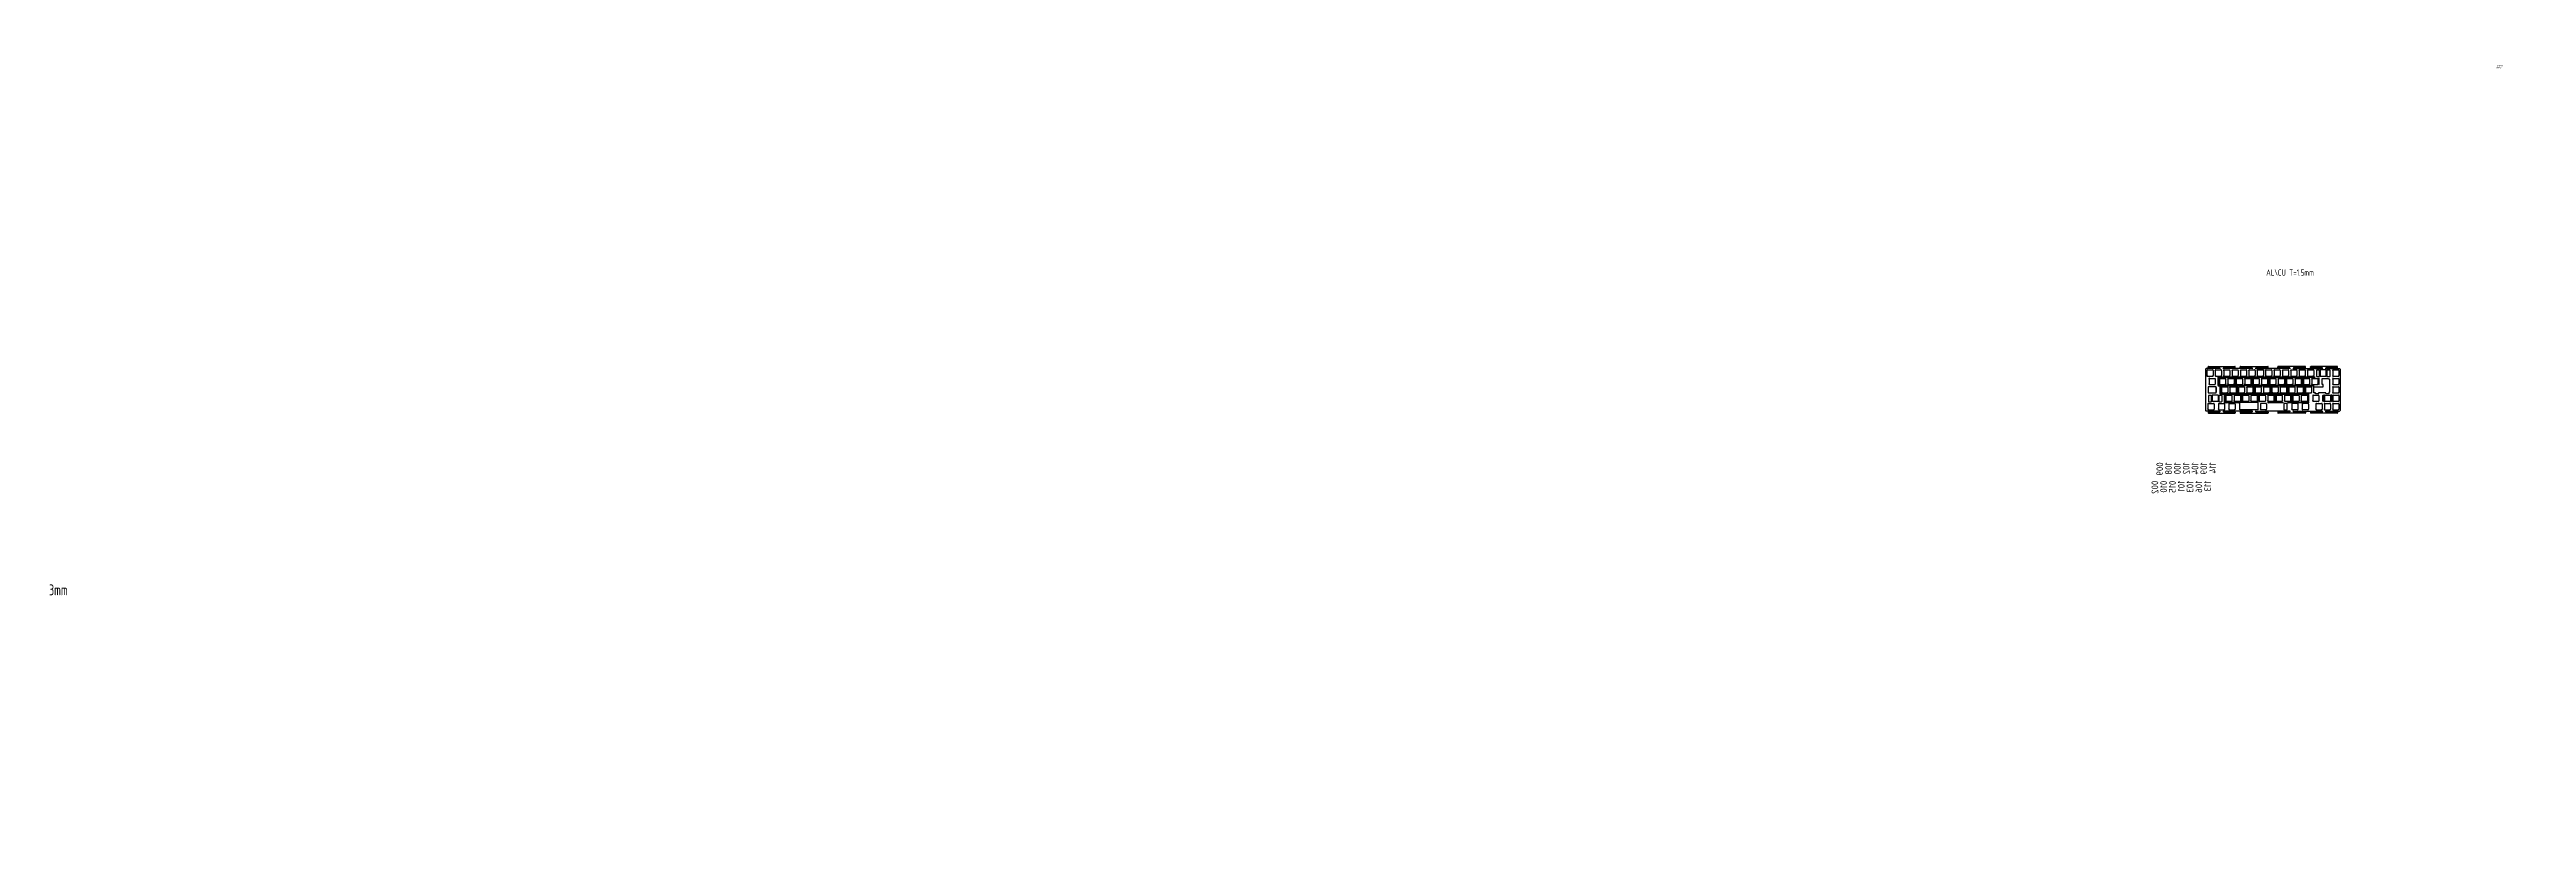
# Model space of a CAD drawing. Header units: millimetres. Extents: x -381 to 5246, y -687 to 1102.
import ezdxf

# ---------------------------------------------------------------- set-up
doc = ezdxf.new("R2010")
doc.units = ezdxf.units.MM
doc.header["$LTSCALE"] = 50
doc.header["$MEASUREMENT"] = 0
doc.layers.add('BottomSilkLayer', color=7, linetype='Continuous')
doc.layers.add('SUIT-00-06_PBL7', color=7, linetype='Continuous')
doc.styles.get("Standard").update_dxf_attribs({"font": 'tssdeng.shx', "width": 0.7, "bigfont": 'tssdchn.shx'})

msp = doc.modelspace()

# ---------------------------------------------------------------- linework, layer by layer
for p, q in [((4517.5, 376.2), (4517.5, 283)), ((4550, 377.7), (4519, 377.7)), ((4520.5, 372.9), (4520.5, 362.4)), ((4522.2, 374.7), (4532.7, 374.7)), ((4522.2, 360.7), (4532.7, 360.7)), ((4523.5, 380.1), (4523.5, 381.8)), ((4524.4, 382.7), (4583.8, 382.7)), ((4524.4, 379.2), (4550, 379.2)), ((4525.2, 353.8), (4525.2, 343.4)), ((4527, 355.6), (4537.4, 355.6)), ((4527, 341.6), (4537.4, 341.6)), ((4534.5, 372.9), (4534.5, 362.4)), ((4539.2, 353.8), (4539.2, 343.4)), ((4539.5, 372.9), (4539.5, 362.4)), ((4541.3, 374.7), (4551.7, 374.7)), ((4541.3, 360.7), (4551.7, 360.7)), ((4545.7, 339.3), (4545.7, 358.1)), ((4550.4, 338.3), (4546.7, 338.3)), ((4547.3, 339.9), (4547.3, 358.1)), ((4551.1, 339.9), (4547.3, 339.9)), ((4549, 353.8), (4549, 343.4)), ((4549.7, 359), (4581.5, 359)), ((4581.5, 357.3), (4549.7, 357.3)), ((4550.4, 320.2), (4550.4, 338.3)), ((4550.8, 355.6), (4561.3, 355.6)), ((4550.8, 341.6), (4561.3, 341.6)), ((4552.1, 320.9), (4552.1, 338.9)), ((4553.5, 372.9), (4553.5, 362.4)), ((4554.4, 339.9), (4581.4, 339.9)), ((4581.4, 338.3), (4554.4, 338.3)), ((4558, 379.2), (4583.8, 379.2)), ((4623.6, 377.7), (4558, 377.7)), ((4558.6, 372.9), (4558.6, 362.4)), ((4560.3, 374.7), (4570.8, 374.7)), ((4560.3, 360.7), (4570.8, 360.7)), ((4563, 353.8), (4563, 343.4)), ((4568.1, 353.8), (4568.1, 343.4)), ((4569.9, 355.6), (4580.3, 355.6)), ((4569.9, 341.6), (4580.3, 341.6)), ((4572.6, 372.9), (4572.6, 362.4)), ((4577.6, 372.9), (4577.6, 362.4)), ((4579.4, 374.7), (4589.8, 374.7)), ((4579.4, 360.7), (4589.8, 360.7)), ((4582.1, 353.8), (4582.1, 343.4)), ((4583.8, 339.3), (4583.8, 358.1)), ((4584.7, 380.1), (4584.7, 381.8)), ((4588.5, 338.3), (4584.8, 338.3)), ((4585.4, 339.9), (4585.4, 358.1)), ((4589.2, 339.9), (4585.4, 339.9)), ((4587.1, 353.8), (4587.1, 343.4)), ((4587.8, 359), (4619.6, 359)), ((4619.6, 357.3), (4587.8, 357.3)), ((4588.5, 320.2), (4588.5, 338.3)), ((4588.9, 355.6), (4599.4, 355.6)), ((4588.9, 341.6), (4599.4, 341.6)), ((4590.2, 320.9), (4590.2, 338.9)), ((4591.6, 372.9), (4591.6, 362.4)), ((4592.5, 340), (4619.5, 340)), ((4619.5, 338.4), (4592.5, 338.4)), ((4596, 380.1), (4596, 381.8)), ((4596.7, 372.9), (4596.7, 362.4)), ((4596.9, 382.7), (4658.6, 382.7)), ((4596.9, 379.2), (4623.6, 379.2)), ((4598.4, 374.7), (4608.9, 374.7)), ((4598.4, 360.7), (4608.9, 360.7)), ((4601.1, 353.8), (4601.1, 343.4)), ((4606.2, 353.8), (4606.2, 343.4)), ((4608, 355.6), (4618.4, 355.6)), ((4608, 341.6), (4618.4, 341.6)), ((4610.7, 372.9), (4610.7, 362.4)), ((4615.7, 372.9), (4615.7, 362.4)), ((4617.5, 374.7), (4627.9, 374.7)), ((4617.5, 360.7), (4627.9, 360.7)), ((4620.2, 353.8), (4620.2, 343.4)), ((4621.9, 339.3), (4621.9, 358.1)), ((4626.6, 338.3), (4622.9, 338.3)), ((4623.5, 339.9), (4623.5, 358.1)), ((4627.3, 339.9), (4623.5, 339.9)), ((4625.2, 353.8), (4625.2, 343.4)), ((4625.9, 359), (4657.7, 359)), ((4657.7, 357.3), (4625.9, 357.3)), ((4626.6, 320.2), (4626.6, 338.3)), ((4627, 355.6), (4637.5, 355.6)), ((4627, 341.6), (4637.5, 341.6)), ((4628.3, 320.9), (4628.3, 338.9)), ((4629.7, 372.9), (4629.7, 362.4)), ((4630.6, 339.9), (4657.6, 339.9)), ((4657.6, 338.3), (4630.6, 338.3)), ((4631.6, 379.2), (4658.6, 379.2)), ((4631.6, 377.7), (4653.4, 377.7)), ((4634.8, 372.9), (4634.8, 362.4)), ((4636.5, 374.7), (4647, 374.7)), ((4636.5, 360.7), (4647, 360.7)), ((4639.2, 353.8), (4639.2, 343.4)), ((4644.3, 353.8), (4644.3, 343.4)), ((4646.1, 355.6), (4656.5, 355.6)), ((4646.1, 341.6), (4656.5, 341.6)), ((4648.8, 372.9), (4648.8, 362.4)), ((4709.1, 377.7), (4653.4, 377.7)), ((4653.8, 372.9), (4653.8, 362.4)), ((4655.6, 374.7), (4666, 374.7)), ((4655.6, 360.7), (4666, 360.7)), ((4658.3, 353.8), (4658.3, 343.4)), ((4659.5, 380.1), (4659.5, 381.8)), ((4660, 339.3), (4660, 358.1)), ((4664.7, 338.3), (4661, 338.3)), ((4661.6, 339.9), (4661.6, 358.1)), ((4665.4, 339.9), (4661.6, 339.9)), ((4663.3, 353.8), (4663.3, 343.4)), ((4664, 359), (4695.8, 359)), ((4695.8, 357.3), (4664, 357.3)), ((4664.7, 320.2), (4664.7, 338.3)), ((4665.1, 355.6), (4675.6, 355.6)), ((4665.1, 341.6), (4675.6, 341.6)), ((4666.4, 320.9), (4666.4, 338.9)), ((4667.8, 372.9), (4667.8, 362.4)), ((4668.7, 339.9), (4695.7, 339.9)), ((4695.7, 338.3), (4668.7, 338.3)), ((4672.9, 372.9), (4672.9, 362.4)), ((4674.6, 374.7), (4685.1, 374.7)), ((4674.6, 360.7), (4685.1, 360.7)), ((4677.3, 353.8), (4677.3, 343.4)), ((4681.2, 380.1), (4681.2, 381.8)), ((4743.8, 382.7), (4682.1, 382.7)), ((4709.1, 379.2), (4682.1, 379.2)), ((4682.4, 353.8), (4682.4, 343.4)), ((4684.2, 355.6), (4694.6, 355.6)), ((4684.2, 341.6), (4694.6, 341.6)), ((4686.9, 372.9), (4686.9, 362.4)), ((4692.1, 372.9), (4692.1, 362.4)), ((4693.8, 374.7), (4704.3, 374.7)), ((4693.8, 360.7), (4704.3, 360.7)), ((4696.4, 353.8), (4696.4, 343.4)), ((4698.1, 339.3), (4698.1, 358.1)), ((4702.8, 338.3), (4699.1, 338.3)), ((4699.7, 339.9), (4699.7, 358.1)), ((4703.5, 339.9), (4699.7, 339.9)), ((4701.4, 353.8), (4701.4, 343.4)), ((4702.1, 359), (4733.9, 359)), ((4733.9, 357.3), (4702.1, 357.3)), ((4702.8, 320.2), (4702.8, 338.3)), ((4703.2, 355.6), (4713.7, 355.6)), ((4703.2, 341.6), (4713.7, 341.6)), ((4704.5, 320.9), (4704.5, 338.9)), ((4706.1, 372.9), (4706.1, 362.4)), ((4706.8, 339.9), (4733.8, 339.9)), ((4733.8, 338.3), (4706.8, 338.3)), ((4711, 372.9), (4711, 362.4)), ((4712.7, 374.7), (4723.2, 374.7)), ((4712.7, 360.7), (4723.2, 360.7)), ((4715.4, 353.8), (4715.4, 343.4)), ((4743.8, 379.2), (4717.1, 379.2)), ((4717.1, 377.7), (4782.7, 377.7)), ((4720.6, 353.8), (4720.6, 343.4)), ((4722.4, 355.6), (4732.8, 355.6)), ((4722.4, 341.6), (4732.8, 341.6)), ((4725, 372.9), (4725, 362.4)), ((4730, 372.9), (4730, 362.4)), ((4731.8, 374.7), (4742.2, 374.7)), ((4731.8, 360.7), (4742.2, 360.7)), ((4734.6, 353.8), (4734.6, 343.4)), ((4736.2, 339.3), (4736.2, 358.1)), ((4740.9, 338.3), (4737.2, 338.3)), ((4737.8, 339.9), (4737.8, 358.1)), ((4741.6, 339.9), (4737.8, 339.9)), ((4739.5, 353.8), (4739.5, 343.4)), ((4740.2, 359), (4765.4, 359)), ((4765.4, 357.3), (4740.2, 357.3)), ((4740.9, 320.2), (4740.9, 338.3)), ((4741.3, 355.6), (4751.8, 355.6)), ((4741.3, 341.6), (4751.8, 341.6)), ((4742.6, 320.9), (4742.6, 338.9)), ((4744, 372.9), (4744, 362.4)), ((4744.7, 380.1), (4744.7, 381.8)), ((4744.9, 339.9), (4762.7, 339.9)), ((4762.7, 338.3), (4744.9, 338.3)), ((4749.1, 372.9), (4749.1, 362.4)), ((4750.8, 374.7), (4761.3, 374.7)), ((4750.8, 360.7), (4761.3, 360.7)), ((4753.5, 353.8), (4753.5, 343.4)), ((4756, 380.1), (4756, 381.8)), ((4816.3, 382.7), (4756.9, 382.7)), ((4782.7, 379.2), (4756.9, 379.2)), ((4758.6, 353.8), (4758.6, 343.4)), ((4760.4, 355.6), (4770.8, 355.6)), ((4760.4, 341.6), (4770.8, 341.6)), ((4763.1, 372.9), (4763.1, 362.4)), ((4772.6, 353.8), (4772.6, 343.4)), ((4774.1, 342.3), (4774.1, 355)), ((4775.8, 342.3), (4775.8, 355)), ((4816.3, 379.2), (4790.7, 379.2)), ((4790.7, 377.7), (4821.7, 377.7)), ((4806.2, 372.9), (4806.2, 362.4)), ((4806.2, 353.8), (4806.2, 343.4)), ((4808, 374.7), (4818.4, 374.7)), ((4808, 360.7), (4818.4, 360.7)), ((4808, 355.6), (4818.4, 355.6)), ((4808, 341.6), (4818.4, 341.6)), ((4817.2, 380.1), (4817.2, 381.8)), ((4820.2, 372.9), (4820.2, 362.4)), ((4820.2, 353.8), (4820.2, 343.4)), ((4823.2, 376.2), (4823.2, 283)), ((4550, 281.5), (4519, 281.5)), ((4522.8, 296.7), (4522.8, 286.2)), ((4524.6, 298.5), (4535.1, 298.5)), ((4524.6, 284.5), (4535.1, 284.5)), ((4536.8, 296.7), (4536.8, 286.2)), ((4541.6, 334.8), (4541.6, 324.3)), ((4546.7, 296.7), (4546.7, 286.2)), ((4548.4, 298.5), (4558.9, 298.5)), ((4548.4, 284.5), (4558.9, 284.5)), ((4560, 319.2), (4551.4, 319.2)), ((4560.6, 320.9), (4552.1, 320.9)), ((4553.8, 334.8), (4553.8, 324.3)), ((4555.6, 336.6), (4566, 336.6)), ((4555.6, 322.6), (4566, 322.6)), ((4623.6, 281.5), (4558, 281.5)), ((4560, 301), (4560, 319.2)), ((4560.7, 296.7), (4560.7, 286.2)), ((4561.6, 301), (4561.6, 319.9)), ((4563.3, 315.7), (4563.3, 305.3)), ((4564, 320.9), (4586.2, 320.9)), ((4586.2, 319.2), (4564, 319.2)), ((4564, 301.8), (4592.8, 301.8)), ((4592.8, 300.2), (4564, 300.2)), ((4565.1, 317.5), (4575.5, 317.5)), ((4565.1, 303.5), (4575.5, 303.5)), ((4567.8, 334.8), (4567.8, 324.3)), ((4570.5, 296.7), (4570.5, 286.2)), ((4572.2, 298.5), (4582.7, 298.5)), ((4572.2, 284.5), (4582.7, 284.5)), ((4572.8, 334.8), (4572.8, 324.3)), ((4574.6, 336.6), (4585.1, 336.6)), ((4574.6, 322.6), (4585.1, 322.6)), ((4577.3, 315.7), (4577.3, 305.3)), ((4582.4, 315.7), (4582.4, 305.3)), ((4584.2, 317.5), (4594.6, 317.5)), ((4584.2, 303.5), (4594.6, 303.5)), ((4584.5, 296.7), (4584.5, 286.2)), ((4586.8, 334.8), (4586.8, 324.3)), ((4598.1, 319.2), (4589.5, 319.2)), ((4598.7, 320.9), (4590.2, 320.9)), ((4591.9, 334.8), (4591.9, 324.3)), ((4593.7, 336.6), (4604.1, 336.6)), ((4593.7, 322.6), (4604.1, 322.6)), ((4595.4, 301.5), (4636.9, 301.5)), ((4595.4, 284.5), (4595.4, 301.5)), ((4636.9, 284.5), (4595.4, 284.5)), ((4596.4, 315.7), (4596.4, 305.3)), ((4598.1, 304), (4598.1, 319.2)), ((4599.7, 304), (4599.7, 319.9)), ((4601.4, 315.7), (4601.4, 305.3)), ((4602.1, 320.9), (4624.3, 320.9)), ((4624.3, 319.2), (4602.1, 319.2)), ((4603.2, 317.5), (4613.6, 317.5)), ((4603.2, 303.5), (4613.6, 303.5)), ((4605.9, 334.8), (4605.9, 324.3)), ((4610.9, 334.8), (4610.9, 324.3)), ((4612.7, 336.6), (4623.2, 336.6)), ((4612.7, 322.6), (4623.2, 322.6)), ((4615.4, 315.7), (4615.4, 305.3)), ((4620.5, 315.7), (4620.5, 305.3)), ((4622.3, 317.5), (4632.7, 317.5)), ((4622.3, 303.5), (4632.7, 303.5)), ((4624.9, 334.8), (4624.9, 324.3)), ((4636.2, 319.2), (4627.6, 319.2)), ((4636.8, 320.9), (4628.3, 320.9)), ((4630, 334.8), (4630, 324.3)), ((4631.6, 281.5), (4653.4, 281.5)), ((4631.8, 336.6), (4642.2, 336.6)), ((4631.8, 322.6), (4642.2, 322.6)), ((4634.5, 315.7), (4634.5, 305.3)), ((4636.2, 304), (4636.2, 319.2)), ((4636.9, 289.2), (4636.9, 301.5)), ((4636.9, 284.5), (4636.9, 289.2)), ((4637.8, 304), (4637.8, 319.9)), ((4639.5, 315.7), (4639.5, 305.3)), ((4640.2, 320.9), (4662.4, 320.9)), ((4662.4, 319.2), (4640.2, 319.2)), ((4641.3, 317.5), (4651.7, 317.5)), ((4641.3, 303.5), (4651.7, 303.5)), ((4641.9, 296.7), (4641.9, 289.2)), ((4641.9, 289.2), (4641.9, 286.2)), ((4654.1, 298.5), (4643.7, 298.5)), ((4654.1, 284.5), (4643.7, 284.5)), ((4644, 334.8), (4644, 324.3)), ((4649, 334.8), (4649, 324.3)), ((4650.8, 336.6), (4661.3, 336.6)), ((4650.8, 322.6), (4661.3, 322.6)), ((4709.1, 281.5), (4653.4, 281.5)), ((4653.5, 315.7), (4653.5, 305.3)), ((4655.9, 296.7), (4655.9, 289.2)), ((4655.9, 289.2), (4655.9, 286.2)), ((4658.6, 315.7), (4658.6, 305.3)), ((4659.6, 301.8), (4692.6, 301.8)), ((4692.6, 300.2), (4659.6, 300.2)), ((4660.4, 317.5), (4670.8, 317.5)), ((4660.4, 303.5), (4670.8, 303.5)), ((4663, 334.8), (4663, 324.3)), ((4674.3, 319.2), (4665.7, 319.2)), ((4674.9, 320.9), (4666.4, 320.9)), ((4668.1, 334.8), (4668.1, 324.3)), ((4669.9, 336.6), (4680.3, 336.6)), ((4669.9, 322.6), (4680.3, 322.6)), ((4672.6, 315.7), (4672.6, 305.3)), ((4674.3, 304), (4674.3, 319.2)), ((4675.9, 304), (4675.9, 319.9)), ((4677.6, 315.7), (4677.6, 305.3)), ((4678.3, 320.9), (4700.5, 320.9)), ((4700.5, 319.2), (4678.3, 319.2)), ((4679.4, 317.5), (4689.8, 317.5)), ((4679.4, 303.5), (4689.8, 303.5)), ((4682.1, 334.8), (4682.1, 324.3)), ((4687.1, 334.8), (4687.1, 324.3)), ((4688.9, 336.6), (4699.4, 336.6)), ((4688.9, 322.6), (4699.4, 322.6)), ((4691.6, 315.7), (4691.6, 305.3)), ((4696.7, 315.7), (4696.7, 305.3)), ((4698.5, 317.5), (4708.9, 317.5)), ((4698.5, 303.5), (4708.9, 303.5)), ((4701.1, 334.8), (4701.1, 324.3)), ((4712.4, 319.2), (4703.8, 319.2)), ((4713, 320.9), (4704.5, 320.9)), ((4705.2, 301.8), (4751.4, 301.8)), ((4751.4, 300.2), (4705.2, 300.2)), ((4706.2, 334.8), (4706.2, 324.3)), ((4708, 336.6), (4718.4, 336.6)), ((4708, 322.6), (4718.4, 322.6)), ((4710.7, 315.7), (4710.7, 305.3)), ((4712.4, 304), (4712.4, 319.2)), ((4713.3, 296.7), (4713.3, 286.2)), ((4714, 304), (4714, 319.9)), ((4725.6, 298.5), (4715.1, 298.5)), ((4725.6, 284.5), (4715.1, 284.5)), ((4715.7, 315.7), (4715.7, 305.3)), ((4716.4, 320.9), (4738.6, 320.9)), ((4738.6, 319.2), (4716.4, 319.2)), ((4717.1, 281.5), (4782.7, 281.5)), ((4717.5, 317.5), (4727.9, 317.5)), ((4717.5, 303.5), (4727.9, 303.5)), ((4720.2, 334.8), (4720.2, 324.3)), ((4725.4, 334.8), (4725.4, 324.3)), ((4727.2, 336.6), (4737.6, 336.6)), ((4727.2, 322.6), (4737.6, 322.6)), ((4727.3, 296.7), (4727.3, 286.2)), ((4729.7, 315.7), (4729.7, 305.3)), ((4734.8, 315.7), (4734.8, 305.3)), ((4736.6, 317.5), (4747, 317.5)), ((4736.6, 303.5), (4747, 303.5)), ((4737.2, 296.7), (4737.2, 286.2)), ((4749.4, 298.5), (4738.9, 298.5)), ((4749.4, 284.5), (4738.9, 284.5)), ((4739.4, 334.8), (4739.4, 324.3)), ((4750.5, 319.2), (4741.9, 319.2)), ((4751.1, 320.9), (4742.6, 320.9)), ((4744.3, 334.8), (4744.3, 324.3)), ((4746.1, 336.6), (4756.5, 336.6)), ((4746.1, 322.6), (4756.5, 322.6)), ((4748.8, 315.7), (4748.8, 305.3)), ((4750.5, 304), (4750.5, 319.2)), ((4751.2, 296.7), (4751.2, 286.2)), ((4752.1, 304), (4752.1, 319.9)), ((4758.3, 334.8), (4758.3, 324.3)), ((4761, 315.7), (4761, 305.3)), ((4762.7, 317.5), (4773.2, 317.5)), ((4762.7, 303.5), (4773.2, 303.5)), ((4768.1, 296.7), (4768.1, 286.2)), ((4769.9, 298.5), (4780.3, 298.5)), ((4769.9, 284.5), (4780.3, 284.5)), ((4775, 315.7), (4775, 305.3)), ((4782.1, 296.7), (4782.1, 286.2)), ((4784, 304.2), (4784, 316.9)), ((4785.6, 304.2), (4785.6, 316.9)), ((4787.2, 315.7), (4787.2, 305.3)), ((4787.2, 296.7), (4787.2, 286.2)), ((4788.9, 317.5), (4799.4, 317.5)), ((4788.9, 303.5), (4799.4, 303.5)), ((4788.9, 298.5), (4799.4, 298.5)), ((4788.9, 284.5), (4799.4, 284.5)), ((4790.7, 281.5), (4821.7, 281.5)), ((4801.2, 315.7), (4801.2, 305.3)), ((4801.2, 296.7), (4801.2, 286.2)), ((4802.7, 304.2), (4802.7, 316.9)), ((4804.4, 304.2), (4804.4, 316.9)), ((4806.2, 334.8), (4806.2, 324.3)), ((4806.2, 315.7), (4806.2, 305.3)), ((4806.2, 296.7), (4806.2, 286.2)), ((4808, 336.6), (4818.4, 336.6)), ((4808, 322.6), (4818.4, 322.6)), ((4808, 317.5), (4818.4, 317.5)), ((4808, 303.5), (4818.4, 303.5)), ((4808, 298.5), (4818.4, 298.5)), ((4808, 284.5), (4818.4, 284.5)), ((4820.2, 334.8), (4820.2, 324.3)), ((4820.2, 315.7), (4820.2, 305.3)), ((4820.2, 296.7), (4820.2, 286.2)), ((4523.5, 279.1), (4523.5, 277.4)), ((4524.4, 280), (4550, 280)), ((4524.4, 276.5), (4583.8, 276.5)), ((4558, 280), (4583.8, 280)), ((4584.7, 279.1), (4584.7, 277.4)), ((4596, 279.1), (4596, 277.4)), ((4596.9, 280), (4623.6, 280)), ((4596.9, 276.5), (4658.6, 276.5)), ((4631.6, 280), (4658.6, 280)), ((4659.5, 279.1), (4659.5, 277.4)), ((4681.2, 279.1), (4681.2, 277.4)), ((4709.1, 280), (4682.1, 280)), ((4743.8, 276.5), (4682.1, 276.5)), ((4743.8, 280), (4717.1, 280)), ((4744.7, 279.1), (4744.7, 277.4)), ((4756, 279.1), (4756, 277.4)), ((4782.7, 280), (4756.9, 280)), ((4816.3, 276.5), (4756.9, 276.5)), ((4816.3, 280), (4790.7, 280)), ((4817.2, 279.1), (4817.2, 277.4))]:
    msp.add_line(p, q)
at = {"linetype": 'Continuous'}
for p, q in [((4777.6, 374.2), (4777.6, 361.2)), ((4791.1, 374.7), (4778.1, 374.7)), ((4778.1, 360.7), (4791.1, 360.7)), ((4791.6, 361.2), (4791.6, 374.2)), ((4523.4, 322.6), (4541.1, 322.6)), ((4532.4, 317), (4532.4, 304)), ((4545.9, 317.5), (4532.9, 317.5)), ((4532.9, 303.5), (4545.9, 303.5)), ((4546.4, 304), (4546.4, 317))]:
    msp.add_line(p, q, dxfattribs=at)
at = {"color": 7, "linetype": 'Continuous'}
for p, q in [((4522.9, 336.1), (4522.9, 323.1)), ((4541.1, 336.6), (4523.4, 336.6)), ((4541.6, 323.1), (4541.6, 336.1))]:
    msp.add_line(p, q, dxfattribs=at)
at = {"color": 0}
msp.add_lwpolyline([(4797.8, 354.5, -0.414213), (4798.8, 353.5), (4798.8, 324.6, -0.414206), (4797.8, 323.6), (4797.7, 323.6), (4797.7, 321.6, -0.414213), (4796.7, 320.6), (4791.7, 320.6, -0.414206), (4790.7, 321.6), (4790.7, 322.6), (4773.8, 322.6), (4773.8, 321.6, -0.414206), (4772.8, 320.6), (4767.8, 320.6, -0.414213), (4766.8, 321.6), (4766.8, 322.6), (4763.3, 322.6), (4763.3, 336.6), (4784.8, 336.6), (4784.8, 341.6), (4782.4, 341.6), (4782.4, 355.6), (4796.4, 355.6), (4796.4, 354.5)], format="xyb", close=True, dxfattribs=at)
msp.add_lwpolyline([(4695.4, 284.5), (4702.4, 284.5), (4702.4, 298.8), (4695.4, 298.8)], close=True, dxfattribs=at)
for centre, radius, start, end in [((4519, 376.2), 1.5, 90, 180), ((4521.3, 373.8), 1, 72.0237, 197.9763), ((4521.3, 361.5), 1, 162.0237, 287.9763), ((4518.5, 372.9), 2, 0, 17.9763), ((4518.5, 362.4), 2, 342.0237, 0), ((4522.2, 376.7), 2, 252.0237, 270), ((4522.2, 358.7), 2, 90, 107.9763), ((4524.4, 381.8), 0.9, 90, 180), ((4524.4, 380.1), 0.9, 180, 270), ((4526.1, 354.8), 1, 72.0237, 197.9763), ((4523.2, 353.8), 2, 0, 17.9763), ((4523.2, 343.4), 2, 342.0237, 0), ((4526.1, 342.5), 1, 162.0237, 287.9763), ((4527, 357.6), 2, 252.0237, 270), ((4527, 339.6), 2, 90, 107.9763), ((4532.7, 376.7), 2, 270, 287.9763), ((4532.7, 358.7), 2, 72.0237, 90), ((4533.6, 373.8), 1, 342.0237, 107.9763), ((4533.6, 361.5), 1, 252.0237, 17.9763), ((4536.5, 372.9), 2, 162.0237, 180), ((4536.5, 362.4), 2, 180, 197.9763), ((4537.4, 357.6), 2, 270, 287.9763), ((4537.4, 339.6), 2, 72.0237, 90), ((4538.4, 354.8), 1, 342.0237, 107.9763), ((4538.4, 342.5), 1, 252.0237, 17.9763), ((4541.2, 353.8), 2, 162.0237, 180), ((4541.2, 343.4), 2, 180, 197.9763), ((4540.4, 373.8), 1, 72.0237, 197.9763), ((4537.5, 372.9), 2, 0, 17.9763), ((4537.5, 362.4), 2, 342.0237, 0), ((4540.4, 361.5), 1, 162.0237, 287.9763), ((4541.3, 376.7), 2, 252.0237, 270), ((4541.3, 358.7), 2, 90, 107.9763), ((4546.5, 358.1), 0.825, 0, 180), ((4546.7, 339.3), 1, 180, 270), ((4549.7, 358.1), 0.825, 90, 270), ((4549.9, 354.8), 1, 72.0237, 197.9763), ((4547, 353.8), 2, 0, 17.9763), ((4547, 343.4), 2, 342.0237, 0), ((4549.9, 342.5), 1, 162.0237, 287.9763), ((4550, 378.4), 0.75, 270, 90), ((4550.8, 357.6), 2, 252.0237, 270), ((4550.8, 339.6), 2, 90, 107.9763), ((4551.1, 338.9), 1, 0, 90), ((4551.7, 376.7), 2, 270, 287.9763), ((4551.7, 358.7), 2, 72.0237, 90), ((4552.7, 373.8), 1, 342.0237, 107.9763), ((4552.7, 361.5), 1, 252.0237, 17.9763), ((4555.5, 372.9), 2, 162.0237, 180), ((4555.5, 362.4), 2, 180, 197.9763), ((4554.4, 339.1), 0.825, 90, 270), ((4558, 378.4), 0.75, 90, 270), ((4559.4, 373.8), 1, 72.0237, 197.9763), ((4559.4, 361.5), 1, 162.0237, 287.9763), ((4556.6, 372.9), 2, 0, 17.9763), ((4556.6, 362.4), 2, 342.0237, 0), ((4560.3, 376.7), 2, 252.0237, 270), ((4560.3, 358.7), 2, 90, 107.9763), ((4561.3, 357.6), 2, 270, 287.9763), ((4561.3, 339.6), 2, 72.0237, 90), ((4562.2, 354.8), 1, 342.0237, 107.9763), ((4562.2, 342.5), 1, 252.0237, 17.9763), ((4565, 353.8), 2, 162.0237, 180), ((4565, 343.4), 2, 180, 197.9763), ((4568.9, 354.8), 1, 72.0237, 197.9763), ((4568.9, 342.5), 1, 162.0237, 287.9763), ((4566.1, 353.8), 2, 0, 17.9763), ((4566.1, 343.4), 2, 342.0237, 0), ((4569.9, 357.6), 2, 252.0237, 270), ((4569.9, 339.6), 2, 90, 107.9763), ((4570.8, 376.7), 2, 270, 287.9763), ((4570.8, 358.7), 2, 72.0237, 90), ((4571.7, 373.8), 1, 342.0237, 107.9763), ((4571.7, 361.5), 1, 252.0237, 17.9763), ((4574.6, 372.9), 2, 162.0237, 180), ((4574.6, 362.4), 2, 180, 197.9763), ((4578.5, 373.8), 1, 72.0237, 197.9763), ((4575.6, 372.9), 2, 0, 17.9763), ((4575.6, 362.4), 2, 342.0237, 0), ((4578.5, 361.5), 1, 162.0237, 287.9763), ((4579.4, 376.7), 2, 252.0237, 270), ((4579.4, 358.7), 2, 90, 107.9763), ((4580.3, 357.6), 2, 270, 287.9763), ((4580.3, 339.6), 2, 72.0237, 90), ((4581.2, 354.8), 1, 342.0237, 107.9763), ((4581.2, 342.5), 1, 252.0237, 17.9763), ((4581.4, 339.1), 0.825, 270, 90), ((4581.5, 358.1), 0.825, 270, 90), ((4584.1, 353.8), 2, 162.0237, 180), ((4584.1, 343.4), 2, 180, 197.9763), ((4583.8, 381.8), 0.9, 360, 90), ((4583.8, 380.1), 0.9, 270, 0), ((4584.6, 358.1), 0.825, 0, 180), ((4584.8, 339.3), 1, 180, 270), ((4587.8, 358.1), 0.825, 90, 270), ((4588, 354.8), 1, 72.0237, 197.9763), ((4585.1, 353.8), 2, 0, 17.9763), ((4585.1, 343.4), 2, 342.0237, 0), ((4588, 342.5), 1, 162.0237, 287.9763), ((4588.9, 357.6), 2, 252.0237, 270), ((4588.9, 339.6), 2, 90, 107.9763), ((4589.2, 338.9), 1, 0, 90), ((4589.8, 376.7), 2, 270, 287.9763), ((4589.8, 358.7), 2, 72.0237, 90), ((4590.8, 373.8), 1, 342.0237, 107.9763), ((4590.8, 361.5), 1, 252.0237, 17.9763), ((4593.6, 372.9), 2, 162.0237, 180), ((4593.6, 362.4), 2, 180, 197.9763), ((4592.5, 339.2), 0.825, 90, 270), ((4596.9, 381.8), 0.9, 90, 180), ((4596.9, 380.1), 0.9, 180, 270), ((4597.5, 373.8), 1, 72.0237, 197.9763), ((4597.5, 361.5), 1, 162.0237, 287.9763), ((4594.7, 372.9), 2, 0, 17.9763), ((4594.7, 362.4), 2, 342.0237, 0), ((4598.4, 376.7), 2, 252.0237, 270), ((4598.4, 358.7), 2, 90, 107.9763), ((4599.4, 357.6), 2, 270, 287.9763), ((4599.4, 339.6), 2, 72.0237, 90), ((4600.3, 354.8), 1, 342.0237, 107.9763), ((4600.3, 342.5), 1, 252.0237, 17.9763), ((4603.1, 353.8), 2, 162.0237, 180), ((4603.1, 343.4), 2, 180, 197.9763), ((4607, 354.8), 1, 72.0237, 197.9763), ((4607, 342.5), 1, 162.0237, 287.9763), ((4604.2, 353.8), 2, 0, 17.9763), ((4604.2, 343.4), 2, 342.0237, 0), ((4608, 357.6), 2, 252.0237, 270), ((4608, 339.6), 2, 90, 107.9763), ((4608.9, 376.7), 2, 270, 287.9763), ((4608.9, 358.7), 2, 72.0237, 90), ((4609.8, 373.8), 1, 342.0237, 107.9763), ((4609.8, 361.5), 1, 252.0237, 17.9763), ((4612.7, 372.9), 2, 162.0237, 180), ((4612.7, 362.4), 2, 180, 197.9763), ((4616.6, 373.8), 1, 72.0237, 197.9763), ((4613.7, 372.9), 2, 0, 17.9763), ((4613.7, 362.4), 2, 342.0237, 0), ((4616.6, 361.5), 1, 162.0237, 287.9763), ((4617.5, 376.7), 2, 252.0237, 270), ((4617.5, 358.7), 2, 90, 107.9763), ((4618.4, 357.6), 2, 270, 287.9763), ((4618.4, 339.6), 2, 72.0237, 90), ((4619.3, 354.8), 1, 342.0237, 107.9763), ((4619.3, 342.5), 1, 252.0237, 17.9763), ((4619.5, 339.2), 0.825, 270, 90), ((4619.6, 358.1), 0.825, 270, 90), ((4622.2, 353.8), 2, 162.0237, 180), ((4622.2, 343.4), 2, 180, 197.9763), ((4622.7, 358.1), 0.825, 0, 180), ((4622.9, 339.3), 1, 180, 270), ((4623.6, 378.4), 0.75, 270, 90), ((4625.9, 358.1), 0.825, 90, 270), ((4626.1, 354.8), 1, 72.0237, 197.9763), ((4623.2, 353.8), 2, 0, 17.9763), ((4623.2, 343.4), 2, 342.0237, 0), ((4626.1, 342.5), 1, 162.0237, 287.9763), ((4627, 357.6), 2, 252.0237, 270), ((4627, 339.6), 2, 90, 107.9763), ((4627.3, 338.9), 1, 0, 90), ((4627.9, 376.7), 2, 270, 287.9763), ((4627.9, 358.7), 2, 72.0237, 90), ((4628.9, 373.8), 1, 342.0237, 107.9763), ((4628.9, 361.5), 1, 252.0237, 17.9763), ((4631.7, 372.9), 2, 162.0237, 180), ((4631.7, 362.4), 2, 180, 197.9763), ((4630.6, 339.1), 0.825, 90, 270), ((4631.6, 378.4), 0.75, 90, 270), ((4635.6, 373.8), 1, 72.0237, 197.9763), ((4635.6, 361.5), 1, 162.0237, 287.9763), ((4632.8, 372.9), 2, 0, 17.9763), ((4632.8, 362.4), 2, 342.0237, 0), ((4636.5, 376.7), 2, 252.0237, 270), ((4636.5, 358.7), 2, 90, 107.9763), ((4637.5, 357.6), 2, 270, 287.9763), ((4637.5, 339.6), 2, 72.0237, 90), ((4638.4, 354.8), 1, 342.0237, 107.9763), ((4638.4, 342.5), 1, 252.0237, 17.9763), ((4641.2, 353.8), 2, 162.0237, 180), ((4641.2, 343.4), 2, 180, 197.9763), ((4645.1, 354.8), 1, 72.0237, 197.9763), ((4645.1, 342.5), 1, 162.0237, 287.9763), ((4642.3, 353.8), 2, 0, 17.9763), ((4642.3, 343.4), 2, 342.0237, 0), ((4646.1, 357.6), 2, 252.0237, 270), ((4646.1, 339.6), 2, 90, 107.9763), ((4647, 376.7), 2, 270, 287.9763), ((4647, 358.7), 2, 72.0237, 90), ((4647.9, 373.8), 1, 342.0237, 107.9763), ((4647.9, 361.5), 1, 252.0237, 17.9763), ((4650.8, 372.9), 2, 162.0237, 180), ((4650.8, 362.4), 2, 180, 197.9763), ((4654.7, 373.8), 1, 72.0237, 197.9763), ((4651.8, 372.9), 2, 0, 17.9763), ((4651.8, 362.4), 2, 342.0237, 0), ((4654.7, 361.5), 1, 162.0237, 287.9763), ((4655.6, 376.7), 2, 252.0237, 270), ((4655.6, 358.7), 2, 90, 107.9763), ((4656.5, 357.6), 2, 270, 287.9763), ((4656.5, 339.6), 2, 72.0237, 90), ((4657.4, 354.8), 1, 342.0237, 107.9763), ((4657.4, 342.5), 1, 252.0237, 17.9763), ((4657.6, 339.1), 0.825, 270, 90), ((4657.7, 358.1), 0.825, 270, 90), ((4660.3, 353.8), 2, 162.0237, 180), ((4660.3, 343.4), 2, 180, 197.9763), ((4658.6, 381.8), 0.9, 360, 90), ((4658.6, 380.1), 0.9, 270, 0), ((4660.8, 358.1), 0.825, 0, 180), ((4661, 339.3), 1, 180, 270), ((4664, 358.1), 0.825, 90, 270), ((4664.2, 354.8), 1, 72.0237, 197.9763), ((4661.3, 353.8), 2, 0, 17.9763), ((4661.3, 343.4), 2, 342.0237, 0), ((4664.2, 342.5), 1, 162.0237, 287.9763), ((4665.1, 357.6), 2, 252.0237, 270), ((4665.1, 339.6), 2, 90, 107.9763), ((4665.4, 338.9), 1, 0, 90), ((4666, 376.7), 2, 270, 287.9763), ((4666, 358.7), 2, 72.0237, 90), ((4667, 373.8), 1, 342.0237, 107.9763), ((4667, 361.5), 1, 252.0237, 17.9763), ((4669.8, 372.9), 2, 162.0237, 180), ((4669.8, 362.4), 2, 180, 197.9763), ((4668.7, 339.1), 0.825, 90, 270), ((4673.7, 373.8), 1, 72.0237, 197.9763), ((4673.7, 361.5), 1, 162.0237, 287.9763), ((4670.9, 372.9), 2, 0, 17.9763), ((4670.9, 362.4), 2, 342.0237, 0), ((4674.6, 376.7), 2, 252.0237, 270), ((4674.6, 358.7), 2, 90, 107.9763), ((4675.6, 357.6), 2, 270, 287.9763), ((4675.6, 339.6), 2, 72.0237, 90), ((4676.5, 354.8), 1, 342.0237, 107.9763), ((4676.5, 342.5), 1, 252.0237, 17.9763), ((4679.3, 353.8), 2, 162.0237, 180), ((4679.3, 343.4), 2, 180, 197.9763), ((4682.1, 381.8), 0.9, 90, 180), ((4682.1, 380.1), 0.9, 180, 270), ((4683.2, 354.8), 1, 72.0237, 197.9763), ((4683.2, 342.5), 1, 162.0237, 287.9763), ((4680.4, 353.8), 2, 0, 17.9763), ((4680.4, 343.4), 2, 342.0237, 0), ((4684.2, 357.6), 2, 252.0237, 270), ((4684.2, 339.6), 2, 90, 107.9763), ((4685.1, 376.7), 2, 270, 287.9763), ((4685.1, 358.7), 2, 72.0237, 90), ((4686, 373.8), 1, 342.0237, 107.9763), ((4686, 361.5), 1, 252.0237, 17.9763), ((4688.9, 372.9), 2, 162.0237, 180), ((4688.9, 362.4), 2, 180, 197.9763), ((4692.9, 373.8), 1, 72.0237, 197.9763), ((4692.9, 361.5), 1, 162.0237, 287.9763), ((4690.1, 372.9), 2, 0, 17.9763), ((4690.1, 362.4), 2, 342.0237, 0), ((4693.8, 376.7), 2, 252.0237, 270), ((4693.8, 358.7), 2, 90, 107.9763), ((4694.6, 357.6), 2, 270, 287.9763), ((4694.6, 339.6), 2, 72.0237, 90), ((4695.5, 354.8), 1, 342.0237, 107.9763), ((4695.5, 342.5), 1, 252.0237, 17.9763), ((4695.7, 339.1), 0.825, 270, 90), ((4695.8, 358.1), 0.825, 270, 90), ((4698.4, 353.8), 2, 162.0237, 180), ((4698.4, 343.4), 2, 180, 197.9763), ((4698.9, 358.1), 0.825, 0, 180), ((4699.1, 339.3), 1, 180, 270), ((4702.1, 358.1), 0.825, 90, 270), ((4702.3, 354.8), 1, 72.0237, 197.9763), ((4699.4, 353.8), 2, 0, 17.9763), ((4699.4, 343.4), 2, 342.0237, 0), ((4702.3, 342.5), 1, 162.0237, 287.9763), ((4703.2, 357.6), 2, 252.0237, 270), ((4703.2, 339.6), 2, 90, 107.9763), ((4703.5, 338.9), 1, 0, 90), ((4704.3, 376.7), 2, 270, 287.9763), ((4704.3, 358.7), 2, 72.0237, 90), ((4705.2, 373.8), 1, 342.0237, 107.9763), ((4705.2, 361.5), 1, 252.0237, 17.9763), ((4706.8, 339.1), 0.825, 90, 270), ((4708.1, 372.9), 2, 162.0237, 180), ((4708.1, 362.4), 2, 180, 197.9763), ((4709.1, 378.4), 0.75, 270, 90), ((4711.8, 373.8), 1, 72.0237, 197.9763), ((4711.8, 361.5), 1, 162.0237, 287.9763), ((4709, 372.9), 2, 0, 17.9763), ((4709, 362.4), 2, 342.0237, 0), ((4712.7, 376.7), 2, 252.0237, 270), ((4712.7, 358.7), 2, 90, 107.9763), ((4713.7, 357.6), 2, 270, 287.9763), ((4713.7, 339.6), 2, 72.0237, 90), ((4714.6, 354.8), 1, 342.0237, 107.9763), ((4714.6, 342.5), 1, 252.0237, 17.9763), ((4717.4, 353.8), 2, 162.0237, 180), ((4717.4, 343.4), 2, 180, 197.9763), ((4717.1, 378.4), 0.75, 90, 270), ((4721.5, 354.8), 1, 72.0237, 197.9763), ((4718.6, 353.8), 2, 0, 17.9763), ((4718.6, 343.4), 2, 342.0237, 0), ((4721.5, 342.5), 1, 162.0237, 287.9763), ((4722.4, 357.6), 2, 252.0237, 270), ((4722.4, 339.6), 2, 90, 107.9763), ((4723.2, 376.7), 2, 270, 287.9763), ((4723.2, 358.7), 2, 72.0237, 90), ((4724.1, 373.8), 1, 342.0237, 107.9763), ((4724.1, 361.5), 1, 252.0237, 17.9763), ((4727, 372.9), 2, 162.0237, 180), ((4727, 362.4), 2, 180, 197.9763), ((4730.9, 373.8), 1, 72.0237, 197.9763), ((4728, 372.9), 2, 0, 17.9763), ((4728, 362.4), 2, 342.0237, 0), ((4730.9, 361.5), 1, 162.0237, 287.9763), ((4731.8, 376.7), 2, 252.0237, 270), ((4731.8, 358.7), 2, 90, 107.9763), ((4732.8, 357.6), 2, 270, 287.9763), ((4732.8, 339.6), 2, 72.0237, 90), ((4733.8, 354.8), 1, 342.0237, 107.9763), ((4733.8, 342.5), 1, 252.0237, 17.9763), ((4733.8, 339.1), 0.825, 270, 90), ((4733.9, 358.1), 0.825, 270, 90), ((4736.6, 353.8), 2, 162.0237, 180), ((4736.6, 343.4), 2, 180, 197.9763), ((4737, 358.1), 0.825, 0, 180), ((4737.2, 339.3), 1, 180, 270), ((4740.2, 358.1), 0.825, 90, 270), ((4740.4, 354.8), 1, 72.0237, 197.9763), ((4737.5, 353.8), 2, 0, 17.9763), ((4737.5, 343.4), 2, 342.0237, 0), ((4740.4, 342.5), 1, 162.0237, 287.9763), ((4741.3, 357.6), 2, 252.0237, 270), ((4741.3, 339.6), 2, 90, 107.9763), ((4741.6, 338.9), 1, 0, 90), ((4742.2, 376.7), 2, 270, 287.9763), ((4742.2, 358.7), 2, 72.0237, 90), ((4743.2, 373.8), 1, 342.0237, 107.9763), ((4743.2, 361.5), 1, 252.0237, 17.9763), ((4743.8, 381.8), 0.9, 360, 90), ((4743.8, 380.1), 0.9, 270, 0), ((4746, 372.9), 2, 162.0237, 180), ((4746, 362.4), 2, 180, 197.9763), ((4744.9, 339.1), 0.825, 90, 270), ((4749.9, 373.8), 1, 72.0237, 197.9763), ((4749.9, 361.5), 1, 162.0237, 287.9763), ((4747.1, 372.9), 2, 0, 17.9763), ((4747.1, 362.4), 2, 342.0237, 0), ((4750.8, 376.7), 2, 252.0237, 270), ((4750.8, 358.7), 2, 90, 107.9763), ((4751.8, 357.6), 2, 270, 287.9763), ((4751.8, 339.6), 2, 72.0237, 90), ((4752.7, 354.8), 1, 342.0237, 107.9763), ((4752.7, 342.5), 1, 252.0237, 17.9763), ((4755.5, 353.8), 2, 162.0237, 180), ((4755.5, 343.4), 2, 180, 197.9763), ((4756.9, 381.8), 0.9, 90, 180), ((4756.9, 380.1), 0.9, 180, 270), ((4759.4, 354.8), 1, 72.0237, 197.9763), ((4759.4, 342.5), 1, 162.0237, 287.9763), ((4756.6, 353.8), 2, 0, 17.9763), ((4756.6, 343.4), 2, 342.0237, 0), ((4760.4, 357.6), 2, 252.0237, 270), ((4760.4, 339.6), 2, 90, 107.9763), ((4761.3, 376.7), 2, 270, 287.9763), ((4761.3, 358.7), 2, 72.0237, 90), ((4762.2, 373.8), 1, 342.0237, 107.9763), ((4762.2, 361.5), 1, 252.0237, 17.9763), ((4762.7, 339.1), 0.825, 270, 90), ((4765.1, 372.9), 2, 162.0237, 180), ((4765.1, 362.4), 2, 180, 197.9763), ((4765.4, 358.1), 0.825, 270, 90), ((4770.8, 357.6), 2, 270, 287.9763), ((4770.8, 339.6), 2, 72.0237, 90), ((4771.7, 354.8), 1, 342.0237, 107.9763), ((4771.7, 342.5), 1, 252.0237, 17.9763), ((4774.6, 353.8), 2, 162.0237, 180), ((4774.6, 343.4), 2, 180, 197.9763), ((4775, 355), 0.825, 360, 180), ((4775, 342.3), 0.825, 180, 360), ((4782.7, 378.4), 0.75, 270, 90), ((4790.7, 378.4), 0.75, 90, 270), ((4807.1, 373.8), 1, 72.0237, 197.9763), ((4804.2, 372.9), 2, 0, 17.9763), ((4804.2, 362.4), 2, 342.0237, 0), ((4807.1, 361.5), 1, 162.0237, 287.9763), ((4807.1, 354.8), 1, 72.0237, 197.9763), ((4804.2, 353.8), 2, 0, 17.9763), ((4804.2, 343.4), 2, 342.0237, 0), ((4807.1, 342.5), 1, 162.0237, 287.9763), ((4808, 376.7), 2, 252.0237, 270), ((4808, 358.7), 2, 90, 107.9763), ((4808, 357.6), 2, 252.0237, 270), ((4808, 339.6), 2, 90, 107.9763), ((4816.3, 381.8), 0.9, 360, 90), ((4816.3, 380.1), 0.9, 270, 0), ((4818.4, 376.7), 2, 270, 287.9763), ((4818.4, 358.7), 2, 72.0237, 90), ((4818.4, 357.6), 2, 270, 287.9763), ((4818.4, 339.6), 2, 72.0237, 90), ((4819.4, 373.8), 1, 342.0237, 107.9763), ((4819.4, 361.5), 1, 252.0237, 17.9763), ((4819.4, 354.8), 1, 342.0237, 107.9763), ((4819.4, 342.5), 1, 252.0237, 17.9763), ((4822.2, 372.9), 2, 162.0237, 180), ((4822.2, 362.4), 2, 180, 197.9763), ((4822.2, 353.8), 2, 162.0237, 180), ((4822.2, 343.4), 2, 180, 197.9763), ((4821.7, 376.2), 1.5, 0, 90), ((4519, 283), 1.5, 180, 270), ((4523.7, 297.6), 1, 72.0237, 197.9763), ((4520.8, 296.7), 2, 0, 17.9763), ((4520.8, 286.2), 2, 342.0237, 0), ((4523.7, 285.3), 1, 162.0237, 287.9763), ((4523.4, 336.1), 0.5, 90, 180), ((4523.4, 323.1), 0.5, 180, 270), ((4524.6, 300.5), 2, 252.0237, 270), ((4524.6, 282.5), 2, 90, 107.9763), ((4535.1, 300.5), 2, 270, 287.9763), ((4535.1, 282.5), 2, 72.0237, 90), ((4536, 297.6), 1, 342.0237, 107.9763), ((4536, 285.3), 1, 252.0237, 17.9763), ((4538.8, 296.7), 2, 162.0237, 180), ((4538.8, 286.2), 2, 180, 197.9763), ((4541.1, 336.1), 0.5, 0, 90), ((4541.1, 323.1), 0.5, 270, 0), ((4547.5, 297.6), 1, 72.0237, 197.9763), ((4547.5, 285.3), 1, 162.0237, 287.9763), ((4544.7, 296.7), 2, 0, 17.9763), ((4544.7, 286.2), 2, 342.0237, 0), ((4548.4, 300.5), 2, 252.0237, 270), ((4548.4, 282.5), 2, 90, 107.9763), ((4550, 280.7), 0.75, 270, 90), ((4551.4, 320.2), 1, 180, 270), ((4554.7, 335.7), 1, 72.0237, 197.9763), ((4551.8, 334.8), 2, 0, 17.9763), ((4551.8, 324.3), 2, 342.0237, 0), ((4554.7, 323.4), 1, 162.0237, 287.9763), ((4555.6, 338.6), 2, 252.0237, 270), ((4555.6, 320.6), 2, 90, 107.9763), ((4558, 280.7), 0.75, 90, 270), ((4558.9, 300.5), 2, 270, 287.9763), ((4558.9, 282.5), 2, 72.0237, 90), ((4559.8, 297.6), 1, 342.0237, 107.9763), ((4559.8, 285.3), 1, 252.0237, 17.9763), ((4560.8, 301), 0.825, 180, 360), ((4560.6, 319.9), 1, 0, 90), ((4562.7, 296.7), 2, 162.0237, 180), ((4562.7, 286.2), 2, 180, 197.9763), ((4564, 320), 0.825, 90, 270), ((4564, 301), 0.825, 90, 270), ((4564.2, 316.7), 1, 72.0237, 197.9763), ((4561.3, 315.7), 2, 0, 17.9763), ((4561.3, 305.3), 2, 342.0237, 0), ((4564.2, 304.4), 1, 162.0237, 287.9763), ((4565.1, 319.5), 2, 252.0237, 270), ((4565.1, 301.5), 2, 90, 107.9763), ((4566, 338.6), 2, 270, 287.9763), ((4566, 320.6), 2, 72.0237, 90), ((4566.9, 335.7), 1, 342.0237, 107.9763), ((4566.9, 323.4), 1, 252.0237, 17.9763), ((4569.8, 334.8), 2, 162.0237, 180), ((4569.8, 324.3), 2, 180, 197.9763), ((4571.3, 297.6), 1, 72.0237, 197.9763), ((4571.3, 285.3), 1, 162.0237, 287.9763), ((4568.5, 296.7), 2, 0, 17.9763), ((4568.5, 286.2), 2, 342.0237, 0), ((4572.2, 300.5), 2, 252.0237, 270), ((4572.2, 282.5), 2, 90, 107.9763), ((4573.7, 335.7), 1, 72.0237, 197.9763), ((4573.7, 323.4), 1, 162.0237, 287.9763), ((4570.8, 334.8), 2, 0, 17.9763), ((4570.8, 324.3), 2, 342.0237, 0), ((4574.6, 338.6), 2, 252.0237, 270), ((4574.6, 320.6), 2, 90, 107.9763), ((4575.5, 319.5), 2, 270, 287.9763), ((4575.5, 301.5), 2, 72.0237, 90), ((4576.5, 316.7), 1, 342.0237, 107.9763), ((4576.5, 304.4), 1, 252.0237, 17.9763), ((4579.3, 315.7), 2, 162.0237, 180), ((4579.3, 305.3), 2, 180, 197.9763), ((4583.2, 316.7), 1, 72.0237, 197.9763), ((4583.2, 304.4), 1, 162.0237, 287.9763), ((4580.4, 315.7), 2, 0, 17.9763), ((4580.4, 305.3), 2, 342.0237, 0), ((4582.7, 300.5), 2, 270, 287.9763), ((4582.7, 282.5), 2, 72.0237, 90), ((4583.6, 297.6), 1, 342.0237, 107.9763), ((4583.6, 285.3), 1, 252.0237, 17.9763), ((4584.2, 319.5), 2, 252.0237, 270), ((4584.2, 301.5), 2, 90, 107.9763), ((4586.5, 296.7), 2, 162.0237, 180), ((4586.5, 286.2), 2, 180, 197.9763), ((4585.1, 338.6), 2, 270, 287.9763), ((4585.1, 320.6), 2, 72.0237, 90), ((4586, 335.7), 1, 342.0237, 107.9763), ((4586, 323.4), 1, 252.0237, 17.9763), ((4586.2, 320), 0.825, 270, 90), ((4588.8, 334.8), 2, 162.0237, 180), ((4588.8, 324.3), 2, 180, 197.9763), ((4589.5, 320.2), 1, 180, 270), ((4592.8, 335.7), 1, 72.0237, 197.9763), ((4589.9, 334.8), 2, 0, 17.9763), ((4589.9, 324.3), 2, 342.0237, 0), ((4592.8, 323.4), 1, 162.0237, 287.9763), ((4592.8, 301), 0.825, 270, 90), ((4593.7, 338.6), 2, 252.0237, 270), ((4593.7, 320.6), 2, 90, 107.9763), ((4594.6, 319.5), 2, 270, 287.9763), ((4594.6, 301.5), 2, 72.0237, 90), ((4595.5, 316.7), 1, 342.0237, 107.9763), ((4595.5, 304.4), 1, 252.0237, 17.9763), ((4598.4, 315.7), 2, 162.0237, 180), ((4598.4, 305.3), 2, 180, 197.9763), ((4598.9, 304), 0.825, 180, 360), ((4598.7, 319.9), 1, 0, 90), ((4602.1, 320), 0.825, 90, 270), ((4602.3, 316.7), 1, 72.0237, 197.9763), ((4599.4, 315.7), 2, 0, 17.9763), ((4599.4, 305.3), 2, 342.0237, 0), ((4602.3, 304.4), 1, 162.0237, 287.9763), ((4603.2, 319.5), 2, 252.0237, 270), ((4603.2, 301.5), 2, 90, 107.9763), ((4604.1, 338.6), 2, 270, 287.9763), ((4604.1, 320.6), 2, 72.0237, 90), ((4605, 335.7), 1, 342.0237, 107.9763), ((4605, 323.4), 1, 252.0237, 17.9763), ((4607.9, 334.8), 2, 162.0237, 180), ((4607.9, 324.3), 2, 180, 197.9763), ((4611.8, 335.7), 1, 72.0237, 197.9763), ((4611.8, 323.4), 1, 162.0237, 287.9763), ((4608.9, 334.8), 2, 0, 17.9763), ((4608.9, 324.3), 2, 342.0237, 0), ((4612.7, 338.6), 2, 252.0237, 270), ((4612.7, 320.6), 2, 90, 107.9763), ((4613.6, 319.5), 2, 270, 287.9763), ((4613.6, 301.5), 2, 72.0237, 90), ((4614.6, 316.7), 1, 342.0237, 107.9763), ((4614.6, 304.4), 1, 252.0237, 17.9763), ((4617.4, 315.7), 2, 162.0237, 180), ((4617.4, 305.3), 2, 180, 197.9763), ((4621.3, 316.7), 1, 72.0237, 197.9763), ((4621.3, 304.4), 1, 162.0237, 287.9763), ((4618.5, 315.7), 2, 0, 17.9763), ((4618.5, 305.3), 2, 342.0237, 0), ((4622.3, 319.5), 2, 252.0237, 270), ((4622.3, 301.5), 2, 90, 107.9763), ((4623.2, 338.6), 2, 270, 287.9763), ((4623.2, 320.6), 2, 72.0237, 90), ((4623.6, 280.7), 0.75, 270, 90), ((4624.1, 335.7), 1, 342.0237, 107.9763), ((4624.1, 323.4), 1, 252.0237, 17.9763), ((4624.3, 320), 0.825, 270, 90), ((4626.9, 334.8), 2, 162.0237, 180), ((4626.9, 324.3), 2, 180, 197.9763), ((4627.6, 320.2), 1, 180, 270), ((4630.9, 335.7), 1, 72.0237, 197.9763), ((4628, 334.8), 2, 0, 17.9763), ((4628, 324.3), 2, 342.0237, 0), ((4630.9, 323.4), 1, 162.0237, 287.9763), ((4631.6, 280.7), 0.75, 90, 270), ((4631.8, 338.6), 2, 252.0237, 270), ((4631.8, 320.6), 2, 90, 107.9763), ((4632.7, 319.5), 2, 270, 287.9763), ((4632.7, 301.5), 2, 72.0237, 90), ((4633.6, 316.7), 1, 342.0237, 107.9763), ((4633.6, 304.4), 1, 252.0237, 17.9763), ((4636.5, 315.7), 2, 162.0237, 180), ((4636.5, 305.3), 2, 180, 197.9763), ((4637, 304), 0.825, 180, 360), ((4636.8, 319.9), 1, 0, 90), ((4640.2, 320), 0.825, 90, 270), ((4640.4, 316.7), 1, 72.0237, 197.9763), ((4637.5, 315.7), 2, 0, 17.9763), ((4637.5, 305.3), 2, 342.0237, 0), ((4640.4, 304.4), 1, 162.0237, 287.9763), ((4641.3, 319.5), 2, 252.0237, 270), ((4641.3, 301.5), 2, 90, 107.9763), ((4642.8, 297.6), 1, 72.0237, 197.9763), ((4639.9, 296.7), 2, 0, 17.9763), ((4639.9, 286.2), 2, 342.0237, 0), ((4642.8, 285.3), 1, 162.0237, 287.9763), ((4642.2, 338.6), 2, 270, 287.9763), ((4642.2, 320.6), 2, 72.0237, 90), ((4643.1, 335.7), 1, 342.0237, 107.9763), ((4643.1, 323.4), 1, 252.0237, 17.9763), ((4643.7, 300.5), 2, 252.0237, 270), ((4643.7, 282.5), 2, 90, 107.9763), ((4646, 334.8), 2, 162.0237, 180), ((4646, 324.3), 2, 180, 197.9763), ((4649.9, 335.7), 1, 72.0237, 197.9763), ((4647, 334.8), 2, 0, 17.9763), ((4647, 324.3), 2, 342.0237, 0), ((4649.9, 323.4), 1, 162.0237, 287.9763), ((4650.8, 338.6), 2, 252.0237, 270), ((4650.8, 320.6), 2, 90, 107.9763), ((4651.7, 319.5), 2, 270, 287.9763), ((4651.7, 301.5), 2, 72.0237, 90), ((4652.7, 316.7), 1, 342.0237, 107.9763), ((4652.7, 304.4), 1, 252.0237, 17.9763), ((4655.5, 315.7), 2, 162.0237, 180), ((4655.5, 305.3), 2, 180, 197.9763), ((4654.1, 300.5), 2, 270, 287.9763), ((4654.1, 282.5), 2, 72.0237, 90), ((4655, 297.6), 1, 342.0237, 107.9763), ((4655, 285.3), 1, 252.0237, 17.9763), ((4657.9, 296.7), 2, 162.0237, 180), ((4657.9, 286.2), 2, 180, 197.9763), ((4659.4, 316.7), 1, 72.0237, 197.9763), ((4659.4, 304.4), 1, 162.0237, 287.9763), ((4656.6, 315.7), 2, 0, 17.9763), ((4656.6, 305.3), 2, 342.0237, 0), ((4659.6, 301), 0.825, 90, 270), ((4660.4, 319.5), 2, 252.0237, 270), ((4660.4, 301.5), 2, 90, 107.9763), ((4661.3, 338.6), 2, 270, 287.9763), ((4661.3, 320.6), 2, 72.0237, 90), ((4662.2, 335.7), 1, 342.0237, 107.9763), ((4662.2, 323.4), 1, 252.0237, 17.9763), ((4662.4, 320), 0.825, 270, 90), ((4665, 334.8), 2, 162.0237, 180), ((4665, 324.3), 2, 180, 197.9763), ((4665.7, 320.2), 1, 180, 270), ((4669, 335.7), 1, 72.0237, 197.9763), ((4666.1, 334.8), 2, 0, 17.9763), ((4666.1, 324.3), 2, 342.0237, 0), ((4669, 323.4), 1, 162.0237, 287.9763), ((4669.9, 338.6), 2, 252.0237, 270), ((4669.9, 320.6), 2, 90, 107.9763), ((4670.8, 319.5), 2, 270, 287.9763), ((4670.8, 301.5), 2, 72.0237, 90), ((4671.7, 316.7), 1, 342.0237, 107.9763), ((4671.7, 304.4), 1, 252.0237, 17.9763), ((4674.6, 315.7), 2, 162.0237, 180), ((4674.6, 305.3), 2, 180, 197.9763), ((4675.1, 304), 0.825, 180, 360), ((4674.9, 319.9), 1, 0, 90), ((4678.3, 320), 0.825, 90, 270), ((4678.5, 316.7), 1, 72.0237, 197.9763), ((4675.6, 315.7), 2, 0, 17.9763), ((4675.6, 305.3), 2, 342.0237, 0), ((4678.5, 304.4), 1, 162.0237, 287.9763), ((4679.4, 319.5), 2, 252.0237, 270), ((4679.4, 301.5), 2, 90, 107.9763), ((4680.3, 338.6), 2, 270, 287.9763), ((4680.3, 320.6), 2, 72.0237, 90), ((4681.2, 335.7), 1, 342.0237, 107.9763), ((4681.2, 323.4), 1, 252.0237, 17.9763), ((4684.1, 334.8), 2, 162.0237, 180), ((4684.1, 324.3), 2, 180, 197.9763), ((4688, 335.7), 1, 72.0237, 197.9763), ((4688, 323.4), 1, 162.0237, 287.9763), ((4685.1, 334.8), 2, 0, 17.9763), ((4685.1, 324.3), 2, 342.0237, 0), ((4688.9, 338.6), 2, 252.0237, 270), ((4688.9, 320.6), 2, 90, 107.9763), ((4689.8, 319.5), 2, 270, 287.9763), ((4689.8, 301.5), 2, 72.0237, 90), ((4690.8, 316.7), 1, 342.0237, 107.9763), ((4690.8, 304.4), 1, 252.0237, 17.9763), ((4693.6, 315.7), 2, 162.0237, 180), ((4693.6, 305.3), 2, 180, 197.9763), ((4692.6, 301), 0.825, 270, 90), ((4697.5, 316.7), 1, 72.0237, 197.9763), ((4697.5, 304.4), 1, 162.0237, 287.9763), ((4694.7, 315.7), 2, 0, 17.9763), ((4694.7, 305.3), 2, 342.0237, 0), ((4698.5, 319.5), 2, 252.0237, 270), ((4698.5, 301.5), 2, 90, 107.9763), ((4699.4, 338.6), 2, 270, 287.9763), ((4699.4, 320.6), 2, 72.0237, 90), ((4700.3, 335.7), 1, 342.0237, 107.9763), ((4700.3, 323.4), 1, 252.0237, 17.9763), ((4700.5, 320), 0.825, 270, 90), ((4703.1, 334.8), 2, 162.0237, 180), ((4703.1, 324.3), 2, 180, 197.9763), ((4703.8, 320.2), 1, 180, 270), ((4705.2, 301), 0.825, 90, 270), ((4707.1, 335.7), 1, 72.0237, 197.9763), ((4704.2, 334.8), 2, 0, 17.9763), ((4704.2, 324.3), 2, 342.0237, 0), ((4707.1, 323.4), 1, 162.0237, 287.9763), ((4708, 338.6), 2, 252.0237, 270), ((4708, 320.6), 2, 90, 107.9763), ((4708.9, 319.5), 2, 270, 287.9763), ((4708.9, 301.5), 2, 72.0237, 90), ((4709.1, 280.7), 0.75, 270, 90), ((4709.8, 316.7), 1, 342.0237, 107.9763), ((4709.8, 304.4), 1, 252.0237, 17.9763), ((4712.7, 315.7), 2, 162.0237, 180), ((4712.7, 305.3), 2, 180, 197.9763), ((4713.2, 304), 0.825, 180, 360), ((4713, 319.9), 1, 0, 90), ((4714.2, 297.6), 1, 72.0237, 197.9763), ((4711.3, 296.7), 2, 0, 17.9763), ((4711.3, 286.2), 2, 342.0237, 0), ((4714.2, 285.3), 1, 162.0237, 287.9763), ((4715.1, 300.5), 2, 252.0237, 270), ((4715.1, 282.5), 2, 90, 107.9763), ((4716.4, 320), 0.825, 90, 270), ((4716.6, 316.7), 1, 72.0237, 197.9763), ((4713.7, 315.7), 2, 0, 17.9763), ((4713.7, 305.3), 2, 342.0237, 0), ((4716.6, 304.4), 1, 162.0237, 287.9763), ((4717.1, 280.7), 0.75, 90, 270), ((4717.5, 319.5), 2, 252.0237, 270), ((4717.5, 301.5), 2, 90, 107.9763), ((4718.4, 338.6), 2, 270, 287.9763), ((4718.4, 320.6), 2, 72.0237, 90), ((4719.3, 335.7), 1, 342.0237, 107.9763), ((4719.3, 323.4), 1, 252.0237, 17.9763), ((4722.2, 334.8), 2, 162.0237, 180), ((4722.2, 324.3), 2, 180, 197.9763), ((4726.2, 335.7), 1, 72.0237, 197.9763), ((4726.2, 323.4), 1, 162.0237, 287.9763), ((4723.4, 334.8), 2, 0, 17.9763), ((4723.4, 324.3), 2, 342.0237, 0), ((4725.6, 300.5), 2, 270, 287.9763), ((4725.6, 282.5), 2, 72.0237, 90), ((4726.5, 297.6), 1, 342.0237, 107.9763), ((4726.5, 285.3), 1, 252.0237, 17.9763), ((4727.2, 338.6), 2, 252.0237, 270), ((4727.2, 320.6), 2, 90, 107.9763), ((4729.3, 296.7), 2, 162.0237, 180), ((4729.3, 286.2), 2, 180, 197.9763), ((4727.9, 319.5), 2, 270, 287.9763), ((4727.9, 301.5), 2, 72.0237, 90), ((4728.9, 316.7), 1, 342.0237, 107.9763), ((4728.9, 304.4), 1, 252.0237, 17.9763), ((4731.7, 315.7), 2, 162.0237, 180), ((4731.7, 305.3), 2, 180, 197.9763), ((4735.6, 316.7), 1, 72.0237, 197.9763), ((4735.6, 304.4), 1, 162.0237, 287.9763), ((4732.8, 315.7), 2, 0, 17.9763), ((4732.8, 305.3), 2, 342.0237, 0), ((4736.6, 319.5), 2, 252.0237, 270), ((4736.6, 301.5), 2, 90, 107.9763), ((4738, 297.6), 1, 72.0237, 197.9763), ((4738, 285.3), 1, 162.0237, 287.9763), ((4735.2, 296.7), 2, 0, 17.9763), ((4735.2, 286.2), 2, 342.0237, 0), ((4737.6, 338.6), 2, 270, 287.9763), ((4737.6, 320.6), 2, 72.0237, 90), ((4738.5, 335.7), 1, 342.0237, 107.9763), ((4738.5, 323.4), 1, 252.0237, 17.9763), ((4738.9, 300.5), 2, 252.0237, 270), ((4738.9, 282.5), 2, 90, 107.9763), ((4738.6, 320), 0.825, 270, 90), ((4741.4, 334.8), 2, 162.0237, 180), ((4741.4, 324.3), 2, 180, 197.9763), ((4741.9, 320.2), 1, 180, 270), ((4745.2, 335.7), 1, 72.0237, 197.9763), ((4742.3, 334.8), 2, 0, 17.9763), ((4742.3, 324.3), 2, 342.0237, 0), ((4745.2, 323.4), 1, 162.0237, 287.9763), ((4746.1, 338.6), 2, 252.0237, 270), ((4746.1, 320.6), 2, 90, 107.9763), ((4747, 319.5), 2, 270, 287.9763), ((4747, 301.5), 2, 72.0237, 90), ((4747.9, 316.7), 1, 342.0237, 107.9763), ((4747.9, 304.4), 1, 252.0237, 17.9763), ((4750.8, 315.7), 2, 162.0237, 180), ((4750.8, 305.3), 2, 180, 197.9763), ((4749.4, 300.5), 2, 270, 287.9763), ((4749.4, 282.5), 2, 72.0237, 90), ((4750.3, 297.6), 1, 342.0237, 107.9763), ((4750.3, 285.3), 1, 252.0237, 17.9763), ((4751.3, 304), 0.825, 180, 360), ((4751.1, 319.9), 1, 0, 90), ((4753.2, 296.7), 2, 162.0237, 180), ((4753.2, 286.2), 2, 180, 197.9763), ((4751.4, 301), 0.825, 270, 90), ((4756.5, 338.6), 2, 270, 287.9763), ((4756.5, 320.6), 2, 72.0237, 90), ((4757.4, 335.7), 1, 342.0237, 107.9763), ((4757.4, 323.4), 1, 252.0237, 17.9763), ((4760.3, 334.8), 2, 162.0237, 180), ((4760.3, 324.3), 2, 180, 197.9763), ((4761.8, 316.7), 1, 72.0237, 197.9763), ((4761.8, 304.4), 1, 162.0237, 287.9763), ((4759, 315.7), 2, 0, 17.9763), ((4759, 305.3), 2, 342.0237, 0), ((4762.7, 319.5), 2, 252.0237, 270), ((4762.7, 301.5), 2, 90, 107.9763), ((4769, 297.6), 1, 72.0237, 197.9763), ((4766.1, 296.7), 2, 0, 17.9763), ((4766.1, 286.2), 2, 342.0237, 0), ((4769, 285.3), 1, 162.0237, 287.9763), ((4769.9, 300.5), 2, 252.0237, 270), ((4769.9, 282.5), 2, 90, 107.9763), ((4773.2, 319.5), 2, 270, 287.9763), ((4773.2, 301.5), 2, 72.0237, 90), ((4774.1, 316.7), 1, 342.0237, 107.9763), ((4774.1, 304.4), 1, 252.0237, 17.9763), ((4777, 315.7), 2, 162.0237, 180), ((4777, 305.3), 2, 180, 197.9763), ((4780.3, 300.5), 2, 270, 287.9763), ((4780.3, 282.5), 2, 72.0237, 90), ((4781.3, 297.6), 1, 342.0237, 107.9763), ((4781.3, 285.3), 1, 252.0237, 17.9763), ((4784.1, 296.7), 2, 162.0237, 180), ((4784.1, 286.2), 2, 180, 197.9763), ((4782.7, 280.7), 0.75, 270, 90), ((4784.8, 316.9), 0.825, 360, 180), ((4784.8, 304.2), 0.825, 180, 360), ((4788, 316.7), 1, 72.0237, 197.9763), ((4788, 304.4), 1, 162.0237, 287.9763), ((4788, 297.6), 1, 72.0237, 197.9763), ((4788, 285.3), 1, 162.0237, 287.9763), ((4785.2, 315.7), 2, 0, 17.9763), ((4785.2, 305.3), 2, 342.0237, 0), ((4785.2, 296.7), 2, 0, 17.9763), ((4785.2, 286.2), 2, 342.0237, 0), ((4788.9, 319.5), 2, 252.0237, 270), ((4788.9, 301.5), 2, 90, 107.9763), ((4788.9, 300.5), 2, 252.0237, 270), ((4788.9, 282.5), 2, 90, 107.9763), ((4790.7, 280.7), 0.75, 90, 270), ((4799.4, 319.5), 2, 270, 287.9763), ((4799.4, 301.5), 2, 72.0237, 90), ((4799.4, 300.5), 2, 270, 287.9763), ((4799.4, 282.5), 2, 72.0237, 90), ((4800.3, 316.7), 1, 342.0237, 107.9763), ((4800.3, 304.4), 1, 252.0237, 17.9763), ((4800.3, 297.6), 1, 342.0237, 107.9763), ((4800.3, 285.3), 1, 252.0237, 17.9763), ((4803.2, 315.7), 2, 162.0237, 180), ((4803.2, 305.3), 2, 180, 197.9763), ((4803.2, 296.7), 2, 162.0237, 180), ((4803.2, 286.2), 2, 180, 197.9763), ((4803.5, 316.9), 0.825, 360, 180), ((4803.5, 304.2), 0.825, 180, 360), ((4807.1, 335.7), 1, 72.0237, 197.9763), ((4804.2, 334.8), 2, 0, 17.9763), ((4804.2, 324.3), 2, 342.0237, 0), ((4807.1, 323.4), 1, 162.0237, 287.9763), ((4807.1, 316.7), 1, 72.0237, 197.9763), ((4804.2, 315.7), 2, 0, 17.9763), ((4804.2, 305.3), 2, 342.0237, 0), ((4807.1, 304.4), 1, 162.0237, 287.9763), ((4807.1, 297.6), 1, 72.0237, 197.9763), ((4804.2, 296.7), 2, 0, 17.9763), ((4804.2, 286.2), 2, 342.0237, 0), ((4807.1, 285.3), 1, 162.0237, 287.9763), ((4808, 338.6), 2, 252.0237, 270), ((4808, 320.6), 2, 90, 107.9763), ((4808, 319.5), 2, 252.0237, 270), ((4808, 301.5), 2, 90, 107.9763), ((4808, 300.5), 2, 252.0237, 270), ((4808, 282.5), 2, 90, 107.9763), ((4818.4, 338.6), 2, 270, 287.9763), ((4818.4, 320.6), 2, 72.0237, 90), ((4818.4, 319.5), 2, 270, 287.9763), ((4818.4, 301.5), 2, 72.0237, 90), ((4818.4, 300.5), 2, 270, 287.9763), ((4818.4, 282.5), 2, 72.0237, 90), ((4819.4, 335.7), 1, 342.0237, 107.9763), ((4819.4, 323.4), 1, 252.0237, 17.9763), ((4819.4, 316.7), 1, 342.0237, 107.9763), ((4819.4, 304.4), 1, 252.0237, 17.9763), ((4819.4, 297.6), 1, 342.0237, 107.9763), ((4819.4, 285.3), 1, 252.0237, 17.9763), ((4822.2, 334.8), 2, 162.0237, 180), ((4822.2, 324.3), 2, 180, 197.9763), ((4822.2, 315.7), 2, 162.0237, 180), ((4822.2, 305.3), 2, 180, 197.9763), ((4822.2, 296.7), 2, 162.0237, 180), ((4822.2, 286.2), 2, 180, 197.9763), ((4821.7, 283), 1.5, 270, 0), ((4524.4, 279.1), 0.9, 90, 180), ((4524.4, 277.4), 0.9, 180, 270), ((4583.8, 279.1), 0.9, 360, 90), ((4583.8, 277.4), 0.9, 270, 0), ((4596.9, 279.1), 0.9, 90, 180), ((4596.9, 277.4), 0.9, 180, 270), ((4658.6, 279.1), 0.9, 360, 90), ((4658.6, 277.4), 0.9, 270, 0), ((4682.1, 279.1), 0.9, 90, 180), ((4682.1, 277.4), 0.9, 180, 270), ((4743.8, 279.1), 0.9, 360, 90), ((4743.8, 277.4), 0.9, 270, 0), ((4756.9, 279.1), 0.9, 90, 180), ((4756.9, 277.4), 0.9, 180, 270), ((4816.3, 279.1), 0.9, 360, 90), ((4816.3, 277.4), 0.9, 270, 0)]:
    msp.add_arc(centre, radius, start, end)
at = {"linetype": 'Continuous'}
for centre, start, end in [((4778.1, 374.2), 90, 180), ((4778.1, 361.2), 180, 270), ((4791.1, 374.2), 0, 90), ((4791.1, 361.2), 270, 0), ((4532.9, 317), 90, 180), ((4532.9, 304), 180, 270), ((4545.9, 317), 0, 90), ((4545.9, 304), 270, 0)]:
    msp.add_arc(centre, 0.5, start, end, dxfattribs=at)
at = {"layer": 'SUIT-00-06_PBL7', "color": 7, "linetype": 'Continuous'}
for p, q in [((4769.1, 373.2), (4769.1, 360.7)), ((4775.4, 374.2), (4770.1, 374.2)), ((4770.1, 359.7), (4775.4, 359.7)), ((4776.4, 360.7), (4776.4, 373.2)), ((4792.9, 373.2), (4792.9, 360.7)), ((4799.2, 374.2), (4793.9, 374.2)), ((4793.9, 359.7), (4799.2, 359.7)), ((4800.2, 360.7), (4800.2, 373.2)), ((4523.8, 316), (4523.8, 303.5)), ((4530.1, 317), (4524.8, 317)), ((4524.8, 302.5), (4530.1, 302.5)), ((4531.1, 303.5), (4531.1, 316)), ((4547.6, 316), (4547.6, 303.5)), ((4553.9, 317), (4548.6, 317)), ((4548.6, 302.5), (4553.9, 302.5)), ((4554.9, 303.5), (4554.9, 316))]:
    msp.add_line(p, q, dxfattribs=at)
for centre, start, end in [((4770.1, 373.2), 90, 180), ((4770.1, 360.7), 180, 270), ((4775.4, 373.2), 0, 90), ((4775.4, 360.7), 270, 0), ((4793.9, 373.2), 90, 180), ((4793.9, 360.7), 180, 270), ((4799.2, 373.2), 0, 90), ((4799.2, 360.7), 270, 0), ((4524.8, 316), 90, 180), ((4524.8, 303.5), 180, 270), ((4530.1, 316), 0, 90), ((4530.1, 303.5), 270, 0), ((4548.6, 316), 90, 180), ((4548.6, 303.5), 180, 270), ((4553.9, 316), 0, 90), ((4553.9, 303.5), 270, 0)]:
    msp.add_arc(centre, 1, start, end, dxfattribs=at)

# ---------------------------------------------------------------- texts
at = {"insert": (4655.1, 603), "char_height": 14.262, "width": 3638.143, "attachment_point": 1}
msp.add_mtext('AL\\\\CU T=1.5mm', dxfattribs=at)
at = {"attachment_point": 1}
for s, width, insert, char_height in [('3mm', 413.935, (-382.5, -112.4), 24.56), ('w', 4.779, (1852.4, -686.7), 0.2), ('w ', 8.985, (1864.9, -686.1), 0.2)]:
    msp.add_mtext_dynamic_manual_height_columns(s, width=width, gutter_width=1, heights=[0], dxfattribs=dict(at, insert=insert, char_height=char_height))
at = {"layer": 'BottomSilkLayer', "text_generation_flag": 2}
for s, height, p in [('002', 1.52, (5179.6, 1062.5)), ('009', 1.52, (5180.7, 1066.6)), ('010', 1.52, (5181.6, 1062.5)), ('108', 1.52, (5182.7, 1066.6)), ('015', 1.52, (5183.6, 1062.5)), ('100', 1.52, (5184.7, 1066.6)), ('101', 1.52, (5185.6, 1062.5)), ('102', 1.52, (5186.7, 1066.6)), ('103', 1.52, (5187.6, 1062.5)), ('104', 1.52, (5188.7, 1066.6)), ('106', 1.52, (5189.6, 1062.5)), ('109', 1.52, (5190.7, 1066.6)), ('113', 1.52, (5191.6, 1062.5)), ('114', 1.52, (5192.7, 1066.6)), ('002', 15.24, (4409.7, 123.3)), ('009', 15.24, (4420.9, 165)), ('010', 15.24, (4429.7, 123.3)), ('108', 15.24, (4440.9, 165)), ('015', 15.24, (4449.7, 123.3)), ('100', 15.24, (4460.9, 165)), ('101', 15.24, (4469.7, 123.3)), ('102', 15.24, (4480.9, 165)), ('103', 15.24, (4489.7, 123.3)), ('104', 15.24, (4500.9, 165)), ('106', 15.24, (4509.7, 123.3)), ('109', 15.24, (4520.9, 165)), ('113', 15.24, (4529.7, 123.3)), ('114', 15.24, (4540.9, 165))]:
    msp.add_text(s, height=height, rotation=90, dxfattribs=at).set_placement(p)

doc.saveas('drawing.dxf')
